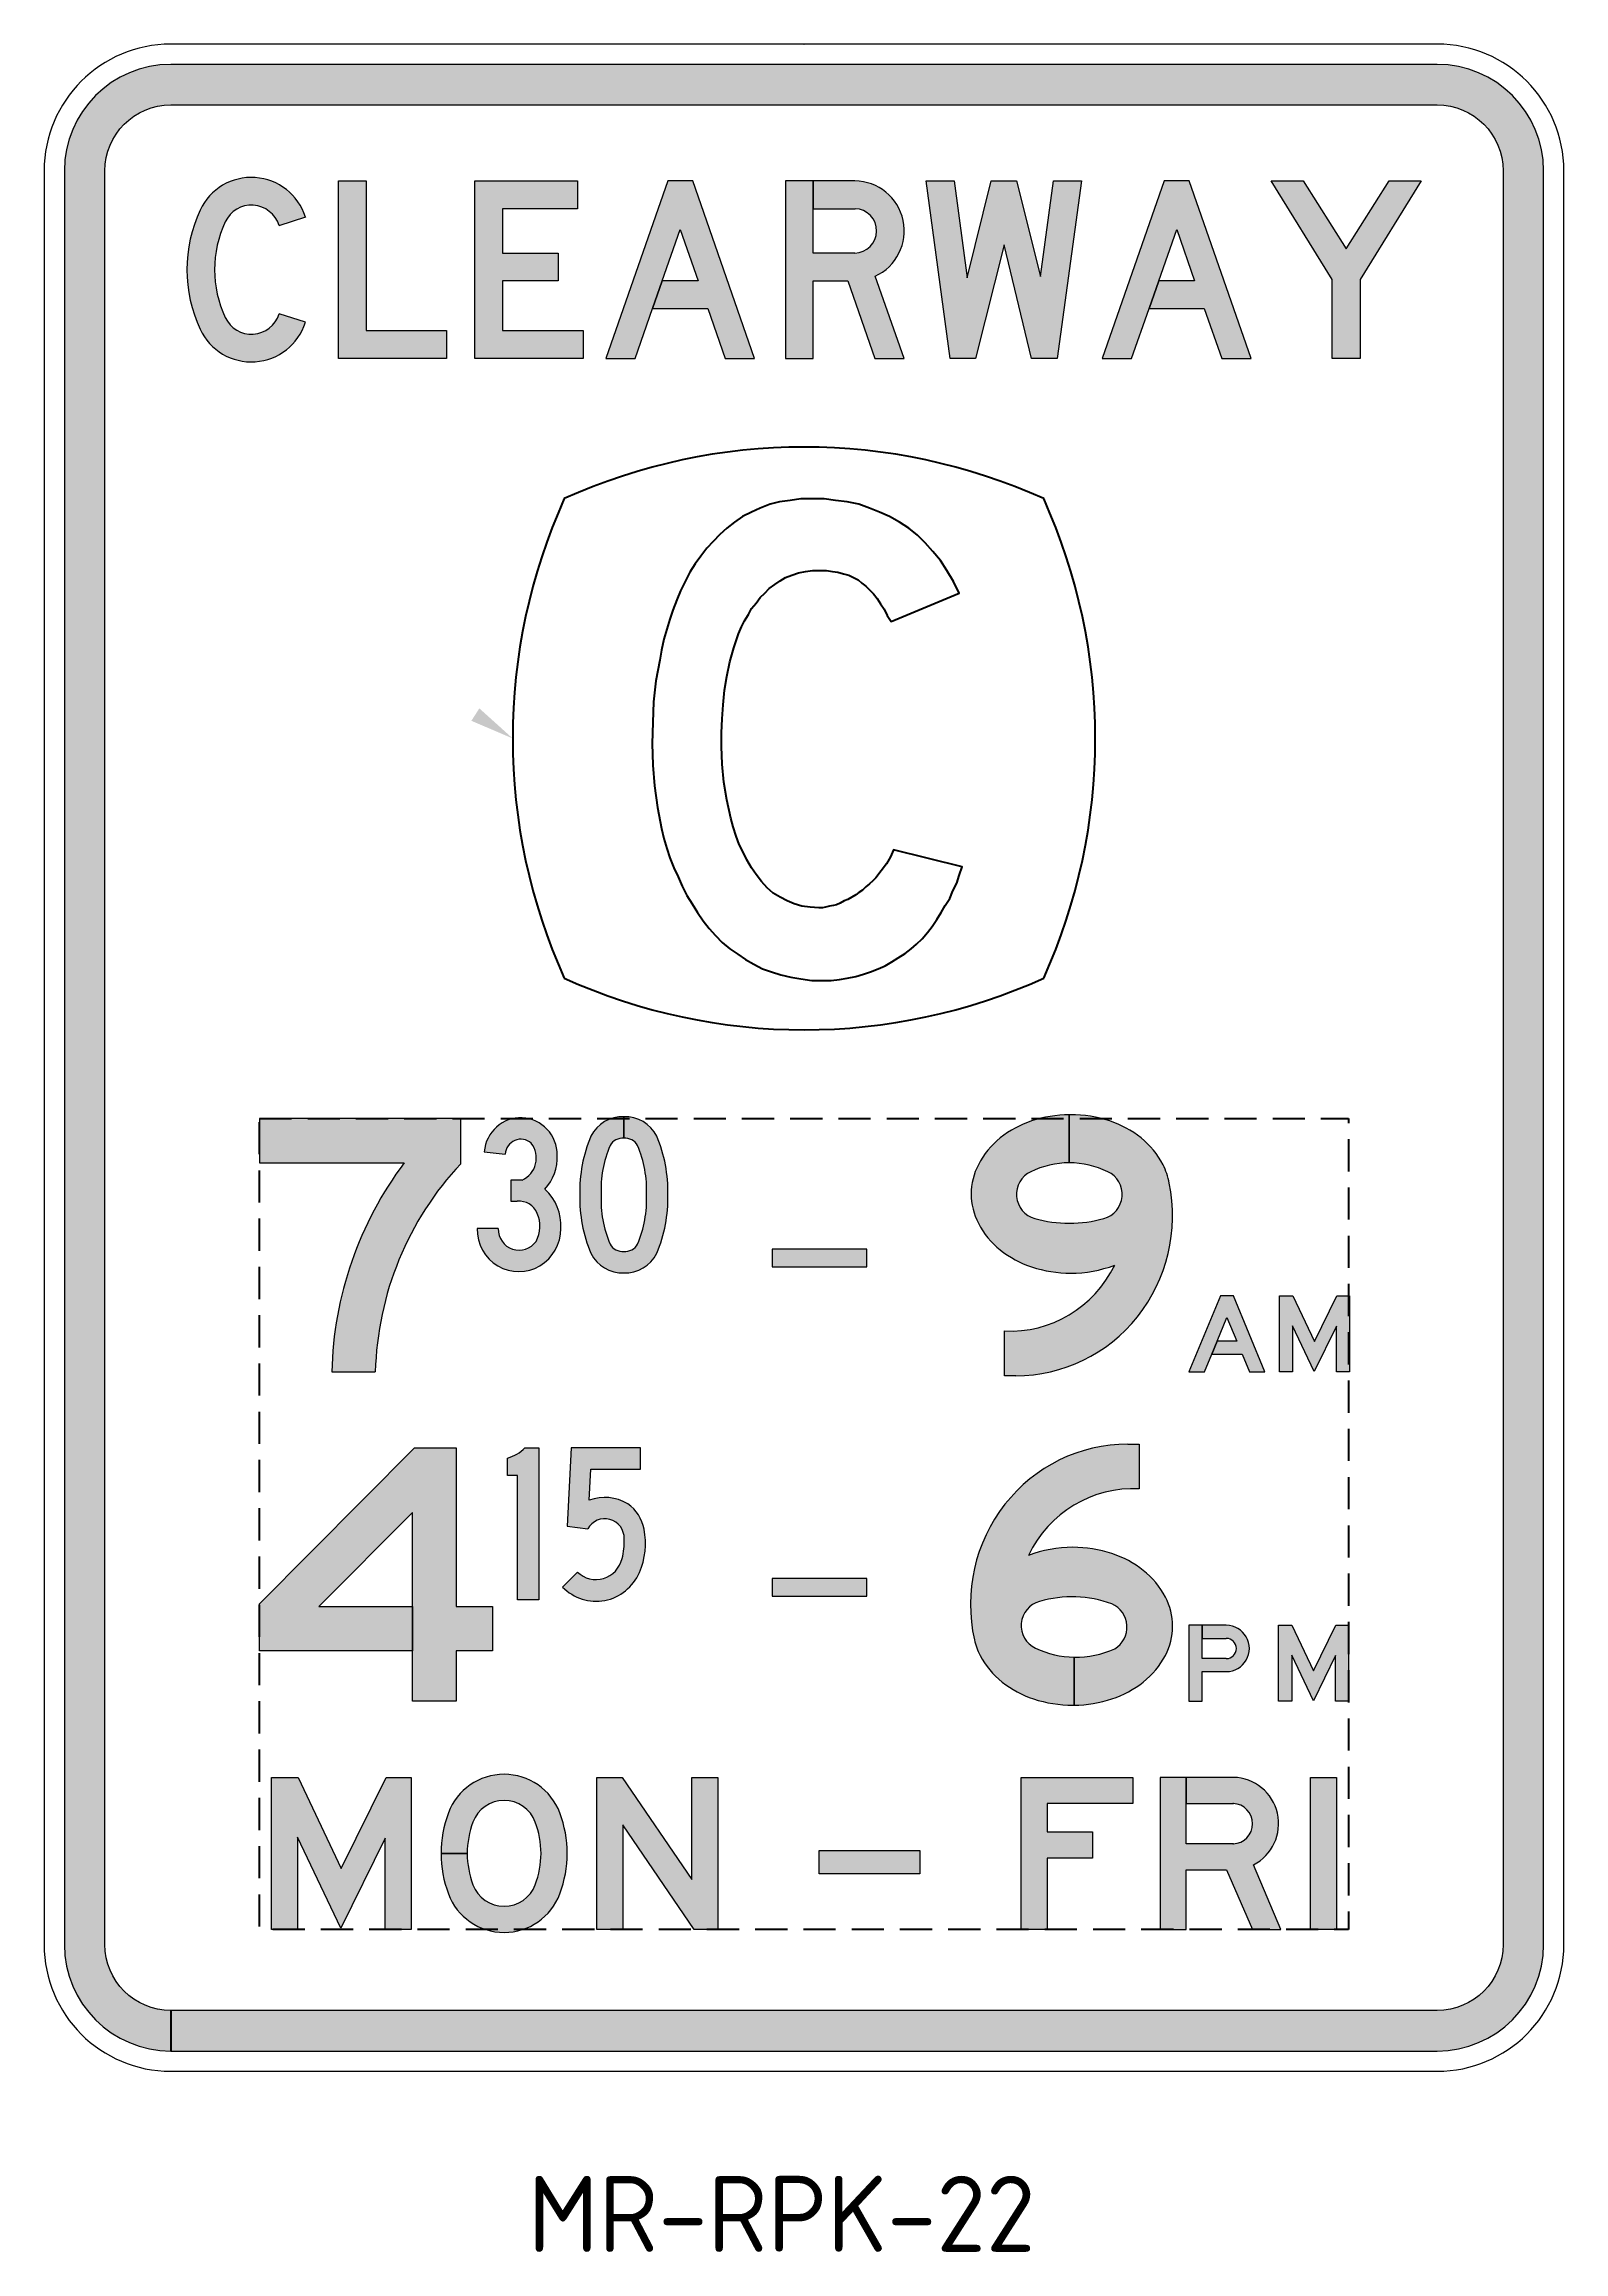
# Model space of a CAD drawing. Extents: x 1164 to 6450, y -2714 to 3958.
# Drawn here: x 5850 to 6450, y 3087 to 3958 of the extents above.
import ezdxf
from ezdxf.enums import TextEntityAlignment as Align

# ---------------------------------------------------------------- set-up
doc = ezdxf.new("R2010")
doc.units = 0
doc.header["$LTSCALE"] = 10
doc.linetypes.add('HIDDEN', pattern=[9.524999999999999, 6.35, -3.175])
for name, color, linetype in [('Grey_Layer', 8, 'CONTINUOUS'), ('L25', 1, 'CONTINUOUS'), ('MR_Signs_DIM', 1, 'CONTINUOUS')]:
    doc.layers.add(name, color=color, linetype=linetype)
doc.layers.add('GSBWFILL', color=7, linetype='CONTINUOUS', lineweight=0)
doc.styles.add('ISO', font='isocp2.shx')
doc.styles.add('TSText', font='txt.shx')

# ---------------------------------------------------------------- blocks, each defined once
blk = doc.blocks.new('*U428')
at = {"layer": 'GSBWFILL'}
h = blk.add_hatch(color=256, dxfattribs=at)
edge = h.paths.add_edge_path()
edge.add_line((104.2867910776607, 149.8797741616702), (134.3767910776606, 159.4617741616702))
edge.add_line((134.3767910776606, 159.4617741616702), (134.0625307301143, 159.3622018379728))
edge.add_arc((73.00079133464709, 139.9164405714599), 64.08333363078236, 17.66463027616738, 154.8157636095007)
edge.add_arc((157.8886401462602, 99.99977365947542), 157.887849370834, 154.8157635801439, 205.1842358023662)
edge.add_arc((73.0008373439664, 60.08337307841304), 64.08348859891, 205.1844328509103, 342.3355661842436)
edge.add_line((134.0627910776607, 40.637774161671), (104.2860000000001, 50.1199999999997))
edge.add_arc((73.00079133464709, 60.08310775188045), 32.83333363078238, 205.1842366564146, 342.33536998974796, ccw=False)
edge.add_arc((157.88864014626, 99.99977466386473), 126.6378493708338, 154.8157642738219, 205.1842364960441, ccw=False)
edge.add_arc((73.0012309245862, 139.9163978762504), 32.83375003097432, 17.664890394020574, 154.8160237273541, ccw=False)
blk.add_lwpolyline([(104.2867910776607, 149.8797741616702), (134.3767910776606, 159.4617741616702), (134.0625307301143, 159.3622018379728, 0.6818413547934971), (15.0089527127739, 167.1858428841029, 0.2233820481016266), (15.008951988694, 32.8137059746956, 0.6818413547934971), (134.0627910776607, 40.637774161671), (104.2860000000001, 50.1199999999997, -0.6818413547934971), (43.2884578260724, 46.1115282139222, -0.2233820481016266), (43.2884571019925, 153.8880195739596, -0.6818413547934971), (104.2867910776607, 149.8797741616702)], format="xyb", close=True, dxfattribs=at)
blk = doc.blocks.new('*U429')
at = {"layer": 'GSBWFILL'}
blk.add_hatch(color=256, dxfattribs=at).paths.add_polyline_path([(0, 0), (0, 200.0000000000002), (31.25, 200.0000000000002), (31.25, 31.25), (121.8760000000001, 31.25), (121.8760000000001, 0)])
blk.add_lwpolyline([(0, 0), (0, 200.0000000000002), (31.25, 200.0000000000002), (31.25, 31.25), (121.8760000000001, 31.25), (121.8760000000001, 0), (0, 0)], close=True, dxfattribs=at)
blk = doc.blocks.new('*U430')
at = {"layer": 'GSBWFILL'}
blk.add_hatch(color=256, dxfattribs=at).paths.add_polyline_path([(0, 0), (0, 200.0000000000002), (115.624, 200.0000000000002), (115.624, 168.7500000000002), (31.25, 168.7500000000002), (31.25, 118.7500000000003), (93.75, 118.7500000000003), (93.75, 87.5000000000004), (31.25, 87.5000000000004), (31.25, 31.25), (121.876, 31.25), (121.876, 0)])
blk.add_lwpolyline([(0, 0), (0, 200.0000000000002), (115.624, 200.0000000000002), (115.624, 168.7500000000002), (31.25, 168.7500000000002), (31.25, 118.7500000000003), (93.75, 118.7500000000003), (93.75, 87.5000000000004), (31.25, 87.5000000000004), (31.25, 31.25), (121.876, 31.25), (121.876, 0), (0, 0)], close=True, dxfattribs=at)
blk = doc.blocks.new('*U431')
at = {"layer": 'GSBWFILL'}
blk.add_hatch(color=256, dxfattribs=at).paths.add_polyline_path([(52.69200000000018, 56.2500000000004), (63.57999999999997, 87.5000000000004), (83.74999999999999, 145.384), (103.92, 87.5000000000004), (63.59058958785335, 87.50000000000038), (52.70258958785357, 56.2500000000004), (114.808, 56.2500000000004), (134.4080000000001, 0), (167.5000000000002, 0), (97.81200000000001, 200.0000000000002), (69.68799999999997, 200.0000000000002), (0, 0), (33.09200000000009, 0)])
at = {"layer": 'GSBWFILL', "flags": 128}
blk.add_lwpolyline([(52.69200000000018, 56.2500000000004), (63.57999999999997, 87.5000000000004), (83.74999999999999, 145.384), (103.92, 87.5000000000004), (63.59058958785335, 87.50000000000038), (52.70258958785357, 56.2500000000004), (114.808, 56.2500000000004), (134.4080000000001, 0), (167.5000000000002, 0), (97.81200000000001, 200.0000000000002), (69.68799999999997, 200.0000000000002), (0, 0), (33.09200000000009, 0)], close=True, dxfattribs=at)
blk = doc.blocks.new('*U432')
at = {"layer": 'GSBWFILL'}
h = blk.add_hatch(color=256, dxfattribs=at)
edge = h.paths.add_edge_path()
edge.add_line((78.35692087557389, 199.9995218887012), (31.26000000000001, 199.9999998985053))
edge.add_line((31.26000000000001, 199.9999998985053), (31.26000000000001, 168.7500000000002))
edge.add_line((31.26000000000001, 168.7500000000002), (78.85000000000008, 168.7500000000002))
edge.add_arc((78.125185125549, 143.7552545489709), 25.00525258348688, -89.46335371627998, 88.33896295038699, ccw=False)
edge.add_line((78.35938701244638, 118.7510987695779), (31.25, 118.7500000000003))
edge.add_line((31.25, 118.7500000000003), (31.25, 200.0000000000002))
edge.add_line((31.25, 200.0000000000002), (0, 200.0000000000002))
edge.add_line((0, 200.0000000000002), (0, 0))
edge.add_line((0, 0), (31.25, 0))
edge.add_line((31.25, 0), (31.25, 87.50000000000041))
edge.add_line((31.25, 87.50000000000041), (70.4719999999997, 87.50000000000041))
edge.add_line((70.4719999999997, 87.50000000000041), (101.2, 0))
edge.add_line((101.2, 0), (134.3759999999996, 0))
edge.add_line((134.3759999999996, 0), (101.3899999999999, 92.5360000000009))
edge.add_arc((78.12474730194587, 143.7496130695003), 56.25038796965499, 294.4312858994833, 449.7635108994833)
blk.add_lwpolyline([(78.35692087557389, 199.9995218887012), (31.26000000000001, 199.9999998985053), (31.26000000000001, 168.7500000000002), (78.85000000000008, 168.7500000000002, -0.9810031770669686), (78.35938701244638, 118.7510987695779), (31.25, 118.7500000000003), (31.25, 200.0000000000002), (0, 200.0000000000002), (0, 0), (31.25, 0), (31.25, 87.50000000000041), (70.4719999999997, 87.50000000000041), (101.2, 0), (134.3759999999996, 0), (101.3899999999999, 92.5360000000009, 0.8049709865982575)], format="xyb", close=True, dxfattribs=at)
blk = doc.blocks.new('*U433')
at = {"layer": 'GSBWFILL'}
blk.add_hatch(color=256, dxfattribs=at).paths.add_polyline_path([(26.8760000000006, 0), (0, 200.0000000000002), (31.5300000000001, 200.0000000000002), (46.208, 90.7740000000006), (73.12400000000089, 200.0000000000002), (101.8760000000007, 200.0000000000002), (128.6340000000008, 92.2040000000006), (143.4560000000005, 200.0000000000002), (174.9999999999998, 200.0000000000002), (147.5, 0), (118.7500000000003, 0), (87.8120000000005, 128.1240000000006), (55.6240000000008, 0)])
blk.add_lwpolyline([(26.8760000000006, 0), (0, 200.0000000000002), (31.5300000000001, 200.0000000000002), (46.208, 90.7740000000006), (73.12400000000089, 200.0000000000002), (101.8760000000007, 200.0000000000002), (128.6340000000008, 92.2040000000006), (143.4560000000005, 200.0000000000002), (174.9999999999998, 200.0000000000002), (147.5, 0), (118.7500000000003, 0), (87.8120000000005, 128.1240000000006), (55.6240000000008, 0), (26.8760000000006, 0)], close=True, dxfattribs=at)
blk = doc.blocks.new('*U434')
at = {"layer": 'GSBWFILL'}
blk.add_hatch(color=256, dxfattribs=at).paths.add_polyline_path([(52.69200000000018, 56.2500000000004), (63.57999999999997, 87.5000000000004), (83.74999999999999, 145.384), (103.92, 87.5000000000004), (63.59058958785335, 87.50000000000038), (52.70258958785357, 56.2500000000004), (114.808, 56.2500000000004), (134.4080000000001, 0), (167.5000000000002, 0), (97.81200000000001, 200.0000000000002), (69.68799999999997, 200.0000000000002), (0, 0), (33.09200000000009, 0)])
at = {"layer": 'GSBWFILL', "flags": 128}
blk.add_lwpolyline([(52.69200000000018, 56.2500000000004), (63.57999999999997, 87.5000000000004), (83.74999999999999, 145.384), (103.92, 87.5000000000004), (63.59058958785335, 87.50000000000038), (52.70258958785357, 56.2500000000004), (114.808, 56.2500000000004), (134.4080000000001, 0), (167.5000000000002, 0), (97.81200000000001, 200.0000000000002), (69.68799999999997, 200.0000000000002), (0, 0), (33.09200000000009, 0)], close=True, dxfattribs=at)
blk = doc.blocks.new('*U435')
at = {"layer": 'GSBWFILL'}
blk.add_hatch(color=256, dxfattribs=at).paths.add_polyline_path([(68.7499999999997, 0), (68.7499999999997, 88.75000000000011), (0, 200.0000000000002), (35.9379999999998, 200.0000000000002), (84.37599999999979, 123.4380000000002), (132.8120000000004, 200.0000000000002), (168.7500000000002, 200.0000000000002), (99.9999999999997, 88.75000000000011), (99.9999999999997, 0)])
blk.add_lwpolyline([(68.7499999999997, 0), (68.7499999999997, 88.75000000000011), (0, 200.0000000000002), (35.9379999999998, 200.0000000000002), (84.37599999999979, 123.4380000000002), (132.8120000000004, 200.0000000000002), (168.7500000000002, 200.0000000000002), (99.9999999999997, 88.75000000000011), (99.9999999999997, 0), (68.7499999999997, 0)], close=True, dxfattribs=at)
blk = doc.blocks.new('*U427')
at = {"layer": 'GSBWFILL', "color": 28}
for name, p, xscale, yscale, zscale in [('*U428', (0, 0), 0.3490186037624236, 0.35, 0.3490186037624236), ('*U429', (59.822, 0), 0.3503560996422591, 0.35, 0.3503560996422591), ('*U430', (113.7045, 0), 0.3503560996422593, 0.35, 0.3503560996422593), ('*U431', (165.3505, 0), 0.3510447761194025, 0.35, 0.3510447761194025), ('*U432', (236.327, 0), 0.3490206584509148, 0.35, 0.3490206584509148), ('*U433', (291.9245, 0), 0.3500000000000004, 0.3500000000000004, 0.3500000000000004), ('*U434', (361.3749999999999, 0), 0.3510447761194026, 0.35, 0.3510447761194026), ('*U435', (428.127, 0), 0.350518518518518, 0.35, 0.350518518518518)]:
    blk.add_blockref(name, p, dxfattribs=dict(at, xscale=xscale, yscale=yscale, zscale=zscale))
blk = doc.blocks.new('*U426')
at = {"layer": 'GSBWFILL'}
blk.add_blockref('*U427', (-243.6385, 0), dxfattribs=at)
blk = doc.blocks.new('*U458')
at = {"layer": 'GSBWFILL'}
h = blk.add_hatch(color=256, dxfattribs=at)
edge = h.paths.add_edge_path()
edge.add_line((45.072, 91.1039999999997), (53.7299688119103, 91.1039265358409))
edge.add_arc((56.40386877186202, 65.11192188117019), 26.12917999027627, 22.901672347404087, 95.87358068073752, ccw=False)
edge.add_arc((43.02681203743386, 58.3008425468846), 41.11620069853385, -28.941172904807274, 24.390799317414917, ccw=False)
edge.add_arc((56.21153032322662, 54.87940794282177), 28.12691998213058, 179.4304492386718, 324.14446312756064, ccw=False)
edge.add_line((28.086, 55.1589999999997), (-0.3313687883493017, 55.1593621769371))
edge.add_arc((55.873549882567, 54.76645952356949), 56.20629195472104, 179.5994781659094, 360.6150087214648)
edge.add_arc((49.0809675755142, 59.72653693512299), 63.14611375653161, 356.0437267516025, 408.5098961960469)
edge.add_arc((44.37024318370945, 149.6294150701918), 63.0976677706183, 317.5322082439567, 361.97759157729)
edge.add_arc((58.25984579921055, 151.7890702856037), 49.17048737889794, 0.02069357245022543, 174.887185239117)
edge.add_line((9.285, 156.1710000000001), (37.3811387282878, 153.1349187453759))
edge.add_arc((58.55480627859111, 151.5440376199821), 21.2333487770041, 48.944411504296795, 175.7031615042968, ccw=False)
edge.add_arc((47.85622440247423, 148.0094817127387), 31.45468063486468, -66.78323568531329, 38.418689314686674, ccw=False)
edge.add_line((60.256, 119.1019999999998), (45.072, 119.1019999999998))
edge.add_line((45.072, 119.1019999999998), (45.072, 91.1039999999997))
blk.add_lwpolyline([(45.072, 91.1039999999997), (53.7299688119103, 91.1039265358409, -0.3296146515843039), (80.47339125968202, 75.2801141577049, -0.2369980812146044), (79.0082987761366, 38.4042455525573, -0.7313133620009328), (28.086, 55.1589999999997), (-0.3313687883492999, 55.1593621769371, 1.008901678304301), (112.0766039028287, 55.3697621796916, 0.2330116635708485), (90.9146792784117, 107.0274063532604, 0.1963978522181627), (107.4303299710994, 151.8068292379997, 0.9561759803340748), (9.285, 156.1710000000001), (37.3811387282878, 153.1349187453759, -0.6173639731888171), (72.50067740362249, 167.5555265841577, -0.4942412345428611), (60.256, 119.1019999999998), (45.072, 119.1019999999998), (45.072, 91.1039999999997)], format="xyb", close=True, dxfattribs=at)
blk = doc.blocks.new('*U459')
at = {"layer": 'GSBWFILL'}
h = blk.add_hatch(color=256, dxfattribs=at)
edge = h.paths.add_edge_path()
edge.add_arc((57.16715252145248, 154.142796113784), 20.1441142586611, 86.9299719752131, 148.7234497529908, ccw=False)
edge.add_line((58.2459999999998, 174.2579999999996), (58.2461944084203, 202.4234435093755))
edge.add_arc((56.6008224751891, 155.3240302944152), 47.12814418149988, 87.99924161749557, 153.0697027286067)
edge.add_arc((189.5169331790502, 103.4000854905425), 189.6577067237712, 157.2742850864946, 181.124329530939)
edge.add_arc((189.5169363611203, 95.95716420449723), 189.6577098456955, 178.8756714043234, 202.7257158487679)
edge.add_arc((56.6008198951793, 44.03321531870401), 47.12814053604747, 206.9302994950476, 272.0007606061587)
edge.add_arc((59.89156546230129, 44.03321902579111), 47.12814418149989, 267.9992416174956, 333.0697027286067)
edge.add_arc((-73.02454524156386, 95.9571638296647), 189.6577067237753, 337.2742850864948, 361.1243295309392)
edge.add_arc((-73.02454842362482, 103.4000851157102), 189.6577098456904, 358.8756714043235, 382.7257158487679)
edge.add_arc((59.89130688796554, 155.3239844803104), 47.12839579884722, 26.93020937553667, 91.9885038199811)
edge.add_line((58.2559999999999, 202.4239999999997), (58.2561940570903, 174.2583301949891))
edge.add_arc((59.32531068695359, 154.1425349126655), 20.1441860150417, 31.277305919750916, 93.0423003641954, ccw=False)
edge.add_arc((-60.59634344623205, 106.4301576168397), 148.9655222269192, -2.5976946299063, 22.985535925649174, ccw=False)
edge.add_arc((-60.59633324628726, 92.92708971883624), 148.9655120727204, -22.985535448882388, 2.5976951066730862, ccw=False)
edge.add_arc((59.32530864956532, 45.21471724494725), 20.14418875049797, 266.929221975327, 328.72269975310473, ccw=False)
edge.add_arc((57.16707725200881, 45.21471440816951), 20.14418601662589, 211.2773059191092, 273.07078369688696, ccw=False)
edge.add_arc((177.0887313837221, 92.92709170336704), 148.9655222269186, 177.4023053700944, 202.98553592565, ccw=False)
edge.add_arc((177.0887211837836, 106.4301596013701), 148.9655120727262, 157.0144645511179, 182.5976951066735, ccw=False)
blk.add_lwpolyline([(39.9505544893157, 164.6010030091278, -0.2763543586652531), (58.2459999999998, 174.2579999999996), (58.2461944084203, 202.4234435093755, 0.2918070135814753), (14.5833408099383, 176.6686597946561, 0.104442748080801), (-0.1042587777338, 99.6786233305169, 0.104442748080801), (14.5833423084483, 22.6885858388091, 0.2918070135814753), (58.2461935290701, -3.0661941891692, 0.2918070135814753), (101.9090471275521, 22.6885895255502, 0.104442748080801), (116.5966467152242, 99.6786259896911, 0.104442748080801), (101.9090456290423, 176.6686634813968, 0.2917494069385589), (58.2559999999999, 202.4239999999997), (58.2561940570903, 174.2583301949891, -0.2762205896412656), (76.5418321121723, 164.6010061309453, -0.1120938815730585), (88.2161009491458, 99.678624056875, -0.1120938815730585), (76.5418334481749, 34.7562463110798, -0.2763543586652531), (58.2461938732544, 25.0994530976576, -0.2763543586652531), (39.950555825319, 34.7562431892601, -0.1120938815730585), (28.2762869883448, 99.67862526333, -0.1120938815730585), (39.9505544893157, 164.6010030091278, -0.2763543586652531)], format="xyb", close=True, dxfattribs=at)
blk = doc.blocks.new('*U457')
at = {"layer": 'GSBWFILL', "color": 28, "yscale": 0.3}
for name, p, xscale, zscale in [('*U458', (0, 0), 0.2940466740141182, 0.2940466740141182), ('*U459', (40.488, 0), 0.2983714027618772, 0.2983714027618772)]:
    blk.add_blockref(name, p, dxfattribs=dict(at, xscale=xscale, zscale=zscale))
blk = doc.blocks.new('*U456')
at = {"layer": 'GSBWFILL'}
blk.add_blockref('*U457', (0, 0), dxfattribs=at)
blk = doc.blocks.new('*U472')
at = {"layer": 'GSBWFILL'}
blk.add_hatch(color=256, dxfattribs=at).paths.add_polyline_path([(0.7010000000002999, 113.8889999999999), (0.7010000000003, 85.8889999999999), (150.7010000000002, 85.8889999999999), (150.7010000000002, 113.8889999999999)])
blk.add_lwpolyline([(0.7010000000003, 113.8889999999999), (0.7010000000003, 85.8889999999999), (150.7010000000002, 85.8889999999999), (150.7010000000002, 113.8889999999999)], close=True, dxfattribs=at)
blk = doc.blocks.new('*U471')
at = {"layer": 'GSBWFILL', "color": 28, "xscale": 0.2488371012800177, "yscale": 0.25, "zscale": 0.2488371012800177}
blk.add_blockref('*U472', (0, 0), dxfattribs=at)
blk = doc.blocks.new('*U470')
at = {"layer": 'GSBWFILL'}
blk.add_blockref('*U471', (-18.75, 0), dxfattribs=at)
blk = doc.blocks.new('*U560')
at = {"layer": 'GSBWFILL'}
blk.add_hatch(color=256, dxfattribs=at).paths.add_polyline_path([(-249.8400000000001, -392), (250, -392, 0.414213562373095), (292, -350), (292, 350, 0.414213562373095), (250, 392), (-250, 392, 0.414213562373095), (-292, 350), (-292, -350, 0.414213562373095), (-250, -392), (-250, -376, -0.414213562373095), (-276, -350), (-276, 350, -0.414213562373095), (-250, 376), (250, 376, -0.414213562373095), (276, 350), (276, -350, -0.414213562373095), (250, -376), (-249.8400000000001, -376)])
at = {"layer": 'GSBWFILL', "linetype": 'Continuous'}
for points in [[(-250, -400), (250, -400, 0.414213562373095), (300, -350), (300, 350, 0.414213562373095), (250, 400), (-250, 400, 0.414213562373095), (-300, 350), (-300, -350, 0.414213562373095), (-250, -400)], [(-249.8400000000001, -392), (250, -392, 0.414213562373095), (292, -350), (292, 350, 0.414213562373095), (250, 392), (-250, 392, 0.414213562373095), (-292, 350), (-292, -350, 0.414213562373095), (-250, -392), (-250, -376, -0.414213562373095), (-276, -350), (-276, 350, -0.414213562373095), (-250, 376), (250, 376, -0.414213562373095), (276, 350), (276, -350, -0.414213562373095), (250, -376), (-249.8400000000001, -376), (-249.8400000000001, -392)]]:
    blk.add_lwpolyline(points, format="xyb", close=True, dxfattribs=at)
at = {"layer": 'GSBWFILL', "color": 250, "style": 'TSText'}
for s in ['levels:GSCOLORFILL|GSBWFILL|GSOUTLINE', 'chevronShoulderRadius:300.000', 'constructPanels:900|600|450', 'panelStyle:MR-RPK-22.ssm', 'panelBorderRadius:300.000', 'chevronTipRadius:300.000', 'constructPanelMode:0', 'panelRoundCorners:0', 'panelHeightLock:1', 'panelStation:none', 'heightRounding:1', 'panelName:name', 'panelWidthLock:1', 'widthRounding:1', 'panelStandard:0', 'legendMaterial:0', 'panelMounting:0', 'panelQuantity:1', 'panelMaterial:0', 'marginAlign:9', 'panelShape:0', 'panelSizes:', 'version:2']:
    blk.add_text(s, height=0.001, dxfattribs=at).set_placement((0, 399.998), align=Align.CENTER)
blk = doc.blocks.new('*U551')
at = {"layer": 'GSBWFILL'}
blk.add_hatch(color=256, dxfattribs=at).paths.add_polyline_path([(0, 0), (0, 199.9999999999993), (35.0860000000002, 199.9999999999993), (91.8880000000004, 80.0219999999996), (151.0400000000005, 199.9999999999993), (184.3760000000003, 199.9999999999993), (184.3760000000003, 0), (150.0000000000003, 0), (150.0000000000003, 120.1540000000003), (91.4860000000002, 1.4699999999994), (34.3760000000004, 121.1699999999993), (34.3760000000004, 0)])
blk.add_lwpolyline([(0, 0), (0, 199.9999999999993), (35.0860000000002, 199.9999999999993), (91.8880000000004, 80.0219999999996), (151.0400000000005, 199.9999999999993), (184.3760000000003, 199.9999999999993), (184.3760000000003, 0), (150.0000000000003, 0), (150.0000000000003, 120.1540000000003), (91.4860000000002, 1.4699999999994), (34.3760000000004, 121.1699999999993), (34.3760000000004, 0), (0, 0)], close=True, dxfattribs=at)
blk = doc.blocks.new('*U552')
at = {"layer": 'GSBWFILL'}
h = blk.add_hatch(color=256, dxfattribs=at)
edge = h.paths.add_edge_path()
edge.add_line((34.37500067429411, 99.98999852415764), (-2.81147023883932e-07, 99.98999852415766))
edge.add_arc((151.8837403945543, 100.0000000000006), 151.8837410049977, 180.0037729012423, 200.5366126177424)
edge.add_arc((82.81249999999957, 74.12500235562848), 78.12500082636775, 200.5366127289042, 339.4633877289043)
edge.add_arc((13.74125960544475, 100.0000000000008), 151.8837410049978, 339.4633876177422, 380.5366126177422)
edge.add_arc((82.81249999999963, 125.8749976443725), 78.12500082636797, 20.53661272890425, 159.4633877289043)
edge.add_arc((151.8837403945543, 100.0000000000007), 151.8837410049976, 159.4633876177424, 180.0000005567389)
edge.add_line((-6.104433625253591e-07, 99.99999852415768), (34.3750002486683, 99.9999985241576))
edge.add_arc((151.8837539128481, 99.99999999999973), 117.5087536641798, 159.4633882196019, 180.0000007196019, ccw=False)
edge.add_arc((82.81249999999989, 125.8750027085032), 43.74999904984127, 20.53661443278969, 159.4633894327897, ccw=False)
edge.add_arc((13.74124608715155, 99.99999999999977), 117.5087536641799, -20.536611780397777, 20.536613219602202, ccw=False)
edge.add_arc((82.81249999999989, 74.12499729149712), 43.74999904984153, 200.5366144327896, 339.46338943278965, ccw=False)
edge.add_arc((151.8837539128482, 99.9999999999998), 117.5087536641799, 180.0048765929131, 200.5366132196019, ccw=False)
at = {"layer": 'GSBWFILL', "flags": 128}
blk.add_lwpolyline([(34.37500067429411, 99.98999852415764), (-2.811470223296197e-07, 99.98999852415766, 0.0898318920369968), (9.65248273617189, 46.7182946351379, 0.6932515220623268), (155.9725174828141, 46.7182952197058, 0.1811594284374621), (155.9725172638275, 153.2817053648632, 0.6932515220623264), (9.652482517184897, 153.2817047802952, 0.08984848870950846), (-6.104433625253591e-07, 99.99999852415768), (34.3750002486683, 99.9999985241576, -0.08984848677856203), (41.84289107633671, 141.2227569905866, -0.6932515220623264), (123.7821078881947, 141.2227597546867, -0.1811594284374621), (123.7821089236633, 58.7772430094136, -0.6932515220623264), (41.84289211180481, 58.7772402453135, -0.08982704006090138)], format="xyb", close=True, dxfattribs=at)
blk = doc.blocks.new('*U553')
at = {"layer": 'GSBWFILL'}
blk.add_hatch(color=256, dxfattribs=at).paths.add_polyline_path([(0, 0), (0, 199.9999999999993), (33.366, 199.9999999999993), (125, 65.6039999999987), (125, 199.9999999999993), (159.376, 199.9999999999993), (159.376, 0), (128.1240000000001, 0), (34.376, 137.4999999999993), (34.376, 0)])
blk.add_lwpolyline([(0, 0), (0, 199.9999999999993), (33.366, 199.9999999999993), (125, 65.6039999999987), (125, 199.9999999999993), (159.376, 199.9999999999993), (159.376, 0), (128.1240000000001, 0), (34.376, 137.4999999999993), (34.376, 0), (0, 0)], close=True, dxfattribs=at)
blk = doc.blocks.new('*U550')
at = {"layer": 'GSBWFILL', "color": 28, "yscale": 0.3}
for name, p, xscale, zscale in [('*U552', (66.9375, 0), 0.3006792441748076, 0.3006792441748076), ('*U551', (0, 0), 0.2993882067080311, 0.2993882067080311), ('*U553', (128.4750000000004, 0), 0.2992922397349659, 0.2992922397349659)]:
    blk.add_blockref(name, p, dxfattribs=dict(at, xscale=xscale, zscale=zscale))
blk = doc.blocks.new('*U555')
at = {"layer": 'GSBWFILL'}
blk.add_hatch(color=256, dxfattribs=at).paths.add_polyline_path([(149.9999999999995, 82.49999999999959), (149.9999999999995, 117.4999999999997), (0, 117.4999999999997), (0, 82.49999999999959)])
blk.add_lwpolyline([(0, 82.49999999999959), (0, 117.4999999999997), (149.9999999999995, 117.4999999999997), (149.9999999999995, 82.49999999999959)], close=True, dxfattribs=at)
blk = doc.blocks.new('*U554')
at = {"layer": 'GSBWFILL', "color": 28, "xscale": 0.2650000000000016, "yscale": 0.2650000000000016, "zscale": 0.2650000000000016}
blk.add_blockref('*U555', (0, 0), dxfattribs=at)
blk = doc.blocks.new('*U557')
at = {"layer": 'GSBWFILL'}
blk.add_hatch(color=256, dxfattribs=at).paths.add_polyline_path([(0, 0), (0, 199.9999999999993), (146.876, 199.9999999999993), (146.876, 165.6240000000002), (34.3760000000001, 165.6240000000002), (34.3760000000001, 128.1239999999997), (93.75, 128.1239999999997), (93.75, 93.75), (34.3760000000001, 93.75), (34.3760000000001, 0)])
blk.add_lwpolyline([(0, 0), (0, 199.9999999999993), (146.876, 199.9999999999993), (146.876, 165.6240000000002), (34.3760000000001, 165.6240000000002), (34.3760000000001, 128.1239999999997), (93.75, 128.1239999999997), (93.75, 93.75), (34.3760000000001, 93.75), (34.3760000000001, 0), (0, 0)], close=True, dxfattribs=at)
blk = doc.blocks.new('*U558')
at = {"layer": 'GSBWFILL'}
h = blk.add_hatch(color=256, dxfattribs=at)
edge = h.paths.add_edge_path()
edge.add_line((34.37600000000002, 78.12399999999988), (87.49999999999997, 78.12399999999988))
edge.add_line((87.49999999999997, 78.12399999999988), (121.8759999999999, 0))
edge.add_line((121.8759999999999, 0), (159.376, 0))
edge.add_line((159.376, 0), (123.2260000000003, 84.8719999999999))
edge.add_arc((95.31255646446263, 139.0627146444003), 60.95731197881416, 297.2528339950576, 448.5312451061687)
edge.add_line((96.87500217506567, 199.999999184195), (34.38600000000002, 199.9999997104283))
edge.add_line((34.38600000000002, 199.9999997104283), (34.38600000000002, 165.6240000000002))
edge.add_line((34.38600000000002, 165.6240000000002), (96.36962469498772, 165.6240000000002))
edge.add_arc((95.312500000002, 139.0625000000001), 26.58252799999945, 87.72088044474046, 88.5311972222263)
edge.add_line((95.9938802852825, 165.6362937784124), (96.87600000000046, 165.6240000000002))
edge.add_line((96.87600000000046, 165.6240000000002), (96.36962469498772, 165.6240000000002))
edge.add_arc((95.31250000000023, 139.0624999999998), 26.5825279999998, -87.77573999472622, 87.72088044473668, ccw=False)
edge.add_line((96.3441921153016, 112.4999999999998), (96.87599999999912, 112.4999999999998))
edge.add_line((96.87599999999912, 112.4999999999998), (95.99387899694861, 112.4887061885529))
edge.add_arc((95.31249999999771, 139.062499999996), 26.58252799999617, 271.4688000000053, 272.2242600052789)
edge.add_line((96.34419211530127, 112.4999999999998), (34.37600000000002, 112.4999999999998))
edge.add_line((34.37600000000002, 112.4999999999998), (34.37600000000008, 199.9999997105125))
edge.add_line((34.37600000000008, 199.9999997105125), (0, 200.0000000000002))
edge.add_line((0, 200.0000000000002), (0, 0))
edge.add_line((0, 0), (34.37600000000008, 0))
edge.add_line((34.37600000000008, 0), (34.37600000000002, 78.12399999999988))
blk.add_lwpolyline([(34.37600000000002, 78.12399999999988), (87.49999999999997, 78.12399999999988), (121.8759999999999, 0), (159.376, 0), (123.2260000000003, 84.8719999999999, 0.7762276437011242), (96.87500217506567, 199.999999184195), (34.38600000000002, 199.9999997104283), (34.38600000000002, 165.6240000000002), (96.36962469498772, 165.6240000000002, 0.003535688671034941), (95.9938802852825, 165.6362937784124), (96.87600000000046, 165.6240000000002), (96.36962469498772, 165.6240000000002, -0.961453073887715), (96.3441921153016, 112.4999999999998), (96.87599999999912, 112.4999999999998), (95.99387899694861, 112.4887061885529, 0.003296328053768449), (96.34419211530127, 112.4999999999998), (34.37600000000002, 112.4999999999998), (34.37600000000008, 199.9999997105125), (0, 200.0000000000002), (0, 0), (34.37600000000008, 0)], format="xyb", close=True, dxfattribs=at)
blk = doc.blocks.new('*U559')
at = {"layer": 'GSBWFILL'}
blk.add_hatch(color=256, dxfattribs=at).paths.add_polyline_path([(34.3760000000001, 200.0000000000002), (3.552713678800501e-15, 200.0000000000002), (7.105427357601002e-15, 1.4210854715202e-14), (34.3760000000001, 0)])
blk.add_lwpolyline([(0, 0), (0, 200.0000000000002), (34.3760000000001, 200.0000000000002), (34.3760000000001, 0)], close=True, dxfattribs=at)
blk = doc.blocks.new('*U556')
at = {"layer": 'GSBWFILL', "color": 28, "yscale": 0.3}
for name, p, xscale, zscale in [('*U557', (0, 0), 0.3002532748713196, 0.3002532748713196), ('*U558', (54.89850000000024, 0), 0.2992922397349659, 0.2992922397349659), ('*U559', (114.3360000000002, 0), 0.2967186409122626, 0.2967186409122626)]:
    blk.add_blockref(name, p, dxfattribs=dict(at, xscale=xscale, zscale=zscale))
blk = doc.blocks.new('*U549')
at = {"layer": 'GSBWFILL'}
for name, p in [('*U550', (-210.2305000000006, 0)), ('*U556', (85.6944999999996, 0)), ('*U554', (5.944499999999607, 0))]:
    blk.add_blockref(name, p, dxfattribs=at)
blk = doc.blocks.new('*U517')
at = {"layer": 'GSBWFILL'}
h = blk.add_hatch(color=256, dxfattribs=at)
edge = h.paths.add_edge_path()
edge.add_arc((130.3452118024921, 73.87768017522606), 93.92730652583867, 87.04881737215031, 153.8970257054836)
edge.add_arc((81.68832414868763, 18.41978201916751), 103.1554677487828, 90.00000000000267, 110.2419555555582, ccw=False)
edge.add_arc((81.6883240070993, 18.41978111591948), 103.1554686520308, 72.18305547691563, 89.99999992136009, ccw=False)
edge.add_arc((88.12812891954648, 38.45706397560335), 82.10876364366051, 52.19186932520847, 72.18305543631959, ccw=False)
edge.add_arc((98.00039128401704, 51.1805814700611), 66.0044331197079, 28.09528204498349, 52.19186815609447, ccw=False)
edge.add_arc((113.1670049187443, 59.27719553881901), 48.81195428378952, 6.821210263296962e-13, 28.095280555556315, ccw=False)
edge.add_arc((113.16700538163, 59.27719542299791), 48.81195382090377, -28.095280419603284, 1.3595217751571909e-07, ccw=False)
edge.add_arc((98.00039023409744, 67.37381049305506), 66.00443446291816, 307.80813179611863, 331.9047179072297, ccw=False)
edge.add_arc((88.12812899828401, 80.0973269527826), 82.10876347747504, 287.81694434564713, 307.80813045675825, ccw=False)
edge.add_arc((81.68872284048791, 100.1333233379078), 103.1541217022632, 270.6578076820652, 287.8169521265096, ccw=False)
edge.add_line((82.873, -3.0139999999994), (82.87260341862519, 34.8822419353745))
edge.add_arc((84.20591247543155, 112.7066613183878), 77.83583985121572, 269.0184891900464, 293.677530856713)
edge.add_arc((105.472795984287, 58.59150471708692), 19.86400562570601, 300.1970497841567, 427.1323942286012)
edge.add_arc((81.099908241577, -11.5415697201971), 94.0787262229124, 70.05489676647083, 106.1140773220264)
edge.add_arc((59.9191450630159, 59.82553652616699), 19.64426714292204, 104.5371242200432, 245.4035853311543)
edge.add_arc((84.20709833745994, 112.7073958125318), 77.83700170046244, 245.3495384607885, 269.0105606830107)
edge.add_line((82.863, 34.8820000000014), (82.86260134901529, -3.014174742052198))
edge.add_arc((81.68832414880035, 100.1346090583271), 103.1554677486382, 269.9999999999349, 270.6522444443794, ccw=False)
edge.add_arc((81.68832429026146, 100.1346099617183), 103.1554686520294, 252.18305547691858, 269.999999921363, ccw=False)
edge.add_arc((75.24851937781968, 80.09732710203501), 82.1087636436613, 232.1918693252088, 252.18305543631982, ccw=False)
edge.add_arc((65.37625701334873, 67.37380960757632), 66.00443311970768, 208.0952820449836, 232.1918681560947, ccw=False)
edge.add_arc((50.20964389209551, 59.27719574535504), 48.81195483402468, 192.6595860411349, 208.0952804855793, ccw=False)
edge.add_arc((125.9010539285496, 76.55085065304124), 126.4491980188104, 89.94972888272252, 192.7798149938336, ccw=False)
edge.add_line((126.012, 203.0000000000003), (135.1810000000001, 203.0000000000003))
edge.add_line((135.1810000000001, 203.0000000000003), (135.1810000000001, 167.6800000000007))
edge.add_line((135.1810000000001, 167.6800000000007), (135.1810668004528, 167.6804169030932))
blk.add_lwpolyline([(135.1810668004528, 167.6804169030932, 0.3002436740090367), (45.9980456305964, 115.2043600560182, -0.08855257330118), (81.68832414868291, 121.5752497679503, -0.0778980793273482), (113.2515116519291, 116.6278047113334, -0.0874499114444503), (138.4623755544297, 103.3285729975866, -0.1055303461440465), (156.2272347951787, 82.264659165574, -0.1232065900363226), (161.9789592025338, 59.2771955388196, -0.1232065900363226), (156.2272349042678, 36.2897321164084, -0.1055303461440465), (138.4623752844304, 15.2258178705553, -0.0874499114444503), (113.2515113823469, 1.9265862796631, -0.0750111062669015), (82.873, -3.0139999999994), (82.87260341862519, 34.8822419353745, 0.1080125006170896), (115.4639030256841, 41.4230307142693, 0.6184287002795537), (113.1920094077369, 76.8943040554753, 0.1586491527528266), (54.9882915320272, 78.8408965027339, 0.7058567868962587), (51.7427316736907, 41.9637478232025, 0.1036090578979213), (82.863, 34.8820000000014), (82.86260134901529, -3.0141747420522, -0.0028459609544262), (81.6883241486832, -3.0208586903111, -0.0778980793273482), (50.12513664543719, 1.9265863663041, -0.0874499114444503), (24.9142727429363, 15.2258180800509, -0.1055303461440465), (7.1494135021873, 36.2897319120634, -0.0674529456074802), (2.5843383712633, 48.5796629098712, -0.4814291905891123), (126.012, 203.0000000000003), (135.1810000000001, 203.0000000000003), (135.1810000000001, 167.6800000000007), (135.1810668004528, 167.6804169030932, 0.3002436740090367)], format="xyb", close=True, dxfattribs=at)
blk = doc.blocks.new('*U516')
at = {"layer": 'GSBWFILL', "color": 28, "xscale": 0.4908044871469723, "yscale": 0.5, "zscale": 0.4908044871469723}
blk.add_blockref('*U517', (0, 0), dxfattribs=at)
blk = doc.blocks.new('*U515')
at = {"layer": 'GSBWFILL'}
blk.add_blockref('*U516', (0, 0), dxfattribs=at)
blk = doc.blocks.new('*U528')
at = {"layer": 'GSBWFILL'}
h = blk.add_hatch(color=256, dxfattribs=at)
edge = h.paths.add_edge_path()
edge.add_line((34.3760000000004, 78.1240000000008), (98.43750000000017, 78.125))
edge.add_arc((98.43775000000026, 139.0625000000001), 60.93750000051293, 269.9997649403917, 449.9997649403916)
edge.add_line((98.43800000000036, 200.0000000000002), (34.38600000000042, 200.0000000000002))
edge.add_line((34.38600000000041, 200.0000000000002), (34.38600000000041, 165.6240000000011))
edge.add_line((34.38600000000041, 165.6240000000011), (98.20726342239439, 165.6240000000011))
edge.add_arc((98.43775000000353, 139.0625000000014), 26.56250000117542, 90.00053925440272, 90.49716983923668, ccw=False)
edge.add_line((98.43750000000017, 165.6250000000003), (98.43800000000036, 165.6260000000015))
edge.add_line((98.43800000000036, 165.6260000000015), (98.43800000000036, 165.6250000000003))
edge.add_arc((98.43775000016349, 139.0625000000001), 26.56250000117673, -89.99946074595653, 89.99946074595653, ccw=False)
edge.add_line((98.43800000000036, 112.4999999999998), (34.3760000000004, 112.4999999999998))
edge.add_line((34.3760000000004, 112.4999999999998), (34.3760000000004, 200.0000000000002))
edge.add_line((34.3760000000004, 200.0000000000002), (0, 200.0000000000002))
edge.add_line((0, 200.0000000000002), (0, 0))
edge.add_line((0, 0), (34.3760000000004, 0))
edge.add_line((34.3760000000004, 0), (34.3760000000004, 78.1240000000008))
blk.add_lwpolyline([(34.3760000000004, 78.1240000000008), (98.43750000000017, 78.125, 1), (98.43800000000036, 200.0000000000002), (34.38600000000041, 200.0000000000002), (34.38600000000041, 165.6240000000011), (98.20726342239439, 165.6240000000011, -0.002166963109679091), (98.43750000000017, 165.6250000000003), (98.43800000000036, 165.6260000000015), (98.43800000000036, 165.6250000000003, -0.9999905882857262), (98.43800000000036, 112.4999999999998), (34.3760000000004, 112.4999999999998), (34.3760000000004, 200.0000000000002), (0, 200.0000000000002), (0, 0), (34.3760000000004, 0)], format="xyb", close=True, dxfattribs=at)
blk = doc.blocks.new('*U529')
at = {"layer": 'GSBWFILL'}
blk.add_hatch(color=256, dxfattribs=at).paths.add_polyline_path([(0, 0), (0, 199.9999999999993), (35.0860000000002, 199.9999999999993), (91.8880000000004, 80.0219999999996), (151.0400000000005, 199.9999999999993), (184.3760000000003, 199.9999999999993), (184.3760000000003, 0), (150.0000000000003, 0), (150.0000000000003, 120.1540000000003), (91.4860000000002, 1.4699999999994), (34.3760000000004, 121.1699999999993), (34.3760000000004, 0)])
blk.add_lwpolyline([(0, 0), (0, 199.9999999999993), (35.0860000000002, 199.9999999999993), (91.8880000000004, 80.0219999999996), (151.0400000000005, 199.9999999999993), (184.3760000000003, 199.9999999999993), (184.3760000000003, 0), (150.0000000000003, 0), (150.0000000000003, 120.1540000000003), (91.4860000000002, 1.4699999999994), (34.3760000000004, 121.1699999999993), (34.3760000000004, 0), (0, 0)], close=True, dxfattribs=at)
blk = doc.blocks.new('*U527')
at = {"layer": 'GSBWFILL', "color": 28, "yscale": 0.15}
for name, p, xscale, zscale in [('*U528', (0, 0), 0.1496468240829315, 0.1496468240829315), ('*U529', (35.40000000000055, 0), 0.1496941033540155, 0.1496941033540155)]:
    blk.add_blockref(name, p, dxfattribs=dict(at, xscale=xscale, zscale=zscale))
blk = doc.blocks.new('*U526')
at = {"layer": 'GSBWFILL'}
blk.add_blockref('*U527', (0, 0), dxfattribs=at)
blk = doc.blocks.new('*U477')
at = {"layer": 'GSBWFILL'}
h = blk.add_hatch(color=256, dxfattribs=at)
edge = h.paths.add_edge_path()
edge.add_arc((80.24079848825042, 100.464855286525), 102.5601927893316, 90.62224148891158, 107.89902204446719, ccw=False)
edge.add_line((79.1270000000002, 203.0190000000003), (79.1273978811646, 165.1174128343547))
edge.add_arc((80.48070887025617, 87.29333712574918), 77.83584142624758, 90.99623661552772, 114.6498949488611)
edge.add_arc((56.19393880850339, 140.1744633575365), 19.64426661166134, 114.5964144741733, 255.4628755852845)
edge.add_arc((77.37470371388143, 211.5415740985355), 94.07873049101413, 253.8859223778351, 271.0735779333907)
edge.add_arc((80.90009249343865, 211.5415671350642), 94.07872353534256, 268.9264217733941, 286.1140773289497)
edge.add_arc((102.080854936984, 140.1744634738337), 19.64426714292252, 284.5371242200433, 425.4035853311545)
edge.add_arc((77.79290166254034, 87.292604187469), 77.83700170046261, 65.34953846078871, 89.01056068301094)
edge.add_line((79.137, 165.1179999999996), (79.1373976967644, 203.0190415430644))
edge.add_arc((80.2407790323888, 100.4635090281551), 102.5614679096805, 89.99999999998442, 90.61641388887318, ccw=False)
edge.add_arc((80.2407788836434, 100.4635080836198), 102.5614688542158, 72.10121936133243, 89.99999991688799, ccw=False)
edge.add_arc((86.5777611065752, 120.0846105139657), 81.9424241557852, 52.05599432788159, 72.10121932788172, ccw=False)
edge.add_arc((96.29399412455561, 132.545906753938), 66.14087081315341, 27.978959868236586, 52.05599320157012, ccw=False)
edge.add_arc((111.2253272332387, 140.4780063383732), 49.23338985885827, 9.983184049877423, 27.978959049877403, ccw=False)
edge.add_arc((36.22780397250261, 123.1620895127228), 126.1623174175298, -90.1089054488653, 11.823791773356902, ccw=False)
edge.add_line((35.9879999999999, -3.0000000000001), (26.8190000000002, -3.0000000000001))
edge.add_line((26.8190000000002, -3.0000000000001), (26.818933199527, 32.3195830969088))
edge.add_arc((31.65478965729048, 126.1223217001129), 93.92730847384661, 267.0488165417465, 333.5406248750799)
edge.add_arc((80.24077903235481, 180.4925016031011), 102.561467909292, 270.0000000000347, 290.25250555559023, ccw=False)
edge.add_arc((80.24077918118188, 180.4925025480229), 102.5614688542138, 252.1012193613371, 269.9999999168927, ccw=False)
edge.add_arc((73.90379695826391, 160.8714001176772), 81.94242415578762, 232.0559943278785, 252.1012193278784, ccw=False)
edge.add_arc((64.18756394027822, 148.4101038777062), 66.14087081315363, 207.978959868237, 232.0559932015703, ccw=False)
edge.add_arc((49.25623406885423, 140.4780053158219), 49.23339319747353, 179.9999999999995, 207.9789583333329, ccw=False)
edge.add_arc((49.25623339228815, 140.4780054843767), 49.23339252090745, 152.0210418628232, 180.0000001961566, ccw=False)
edge.add_arc((64.18756517132871, 132.5459057203243), 66.14087238523564, 127.94400680003099, 152.0210401333643, ccw=False)
edge.add_arc((73.90379690998971, 120.0846106050546), 81.94242405427137, 107.89878045153611, 127.9440054515361, ccw=False)
blk.add_lwpolyline([(48.7199103328095, 198.0610988355318, -0.075527298630934), (79.1270000000002, 203.0190000000003), (79.1273978811646, 165.1174128343547, 0.1035765820579783), (48.0175257009901, 158.0362516052265, 0.7058567868962587), (51.26308534625701, 121.1591039119755, 0.0751362106007564), (79.13739792813709, 117.4793583054345, 0.0751362106007564), (107.0117084679729, 121.1591034972663, 0.7058567868962587), (110.2572683263094, 158.0362521767986, 0.1036090578979213), (79.137, 165.1179999999996), (79.1373976967644, 203.0190415430644, -0.0026896194646217), (80.2407790324169, 203.0249769378356, -0.0782573335171754), (111.7616480151549, 198.0610987440885, -0.0876875086761923), (136.9634259783237, 184.7053939505541, -0.1054440817083641), (154.7043154905521, 163.5757174179311, -0.0786831576254277), (159.7132583473104, 149.0130642333947, -0.4766151092367065), (35.9879999999999, -3.0000000000001), (26.8190000000002, -3.0000000000001), (26.818933199527, 32.3195830969088, 0.2985491900375531), (115.7432602597823, 84.2717734495224, -0.0885989675202662), (80.2407790324169, 77.9310336938091, -0.0782573335171754), (48.7199100496791, 82.8949118875535, -0.0876875086761923), (23.5181320865103, 96.2506166810897, -0.1054440817083641), (5.7772425742817, 117.3802932137127, -0.1226913662063836), (0.0228408713807, 140.4780053158223, -0.1226913662063836), (5.777242416128, 163.5757171202234, -0.1054440817083641), (23.5181323494438, 184.705394155567, -0.0876875086761923), (48.7199103328095, 198.0610988355318, -0.075527298630934)], format="xyb", close=True, dxfattribs=at)
blk = doc.blocks.new('*U476')
at = {"layer": 'GSBWFILL', "color": 28, "xscale": 0.4895617270070717, "yscale": 0.5, "zscale": 0.4895617270070717}
blk.add_blockref('*U477', (0, 0), dxfattribs=at)
blk = doc.blocks.new('*U475')
at = {"layer": 'GSBWFILL'}
blk.add_blockref('*U476', (0, 0), dxfattribs=at)
blk = doc.blocks.new('*U485')
at = {"layer": 'GSBWFILL'}
blk.add_hatch(color=256, dxfattribs=at).paths.add_polyline_path([(74.24082345703958, 81.2500000000007), (60.0068234570395, 46.8760000000002), (140.0040000000002, 46.8760000000002), (159.4120000000001, 0), (200.0000000000002, 0), (117.1880000000003, 200.0000000000002), (82.81200000000011, 200.0000000000002), (0, 0), (40.58800000000029, 0), (59.99600000000022, 46.8760000000002), (74.2300000000003, 81.2500000000007), (100.0000000000001, 143.4860000000002), (125.7700000000002, 81.2500000000007)])
at = {"layer": 'GSBWFILL', "flags": 128}
blk.add_lwpolyline([(74.24082345703958, 81.2500000000007), (60.0068234570395, 46.8760000000002), (140.0040000000002, 46.8760000000002), (159.4120000000001, 0), (200.0000000000002, 0), (117.1880000000003, 200.0000000000002), (82.81200000000011, 200.0000000000002), (0, 0), (40.58800000000029, 0), (59.99600000000022, 46.8760000000002), (74.2300000000003, 81.2500000000007), (100.0000000000001, 143.4860000000002), (125.7700000000002, 81.2500000000007)], close=True, dxfattribs=at)
blk = doc.blocks.new('*U486')
at = {"layer": 'GSBWFILL'}
blk.add_hatch(color=256, dxfattribs=at).paths.add_polyline_path([(0, 0), (0, 199.9999999999993), (35.0860000000002, 199.9999999999993), (91.8880000000004, 80.0219999999996), (151.0400000000005, 199.9999999999993), (184.3760000000003, 199.9999999999993), (184.3760000000003, 0), (150.0000000000003, 0), (150.0000000000003, 120.1540000000003), (91.4860000000002, 1.4699999999994), (34.3760000000004, 121.1699999999993), (34.3760000000004, 0)])
blk.add_lwpolyline([(0, 0), (0, 199.9999999999993), (35.0860000000002, 199.9999999999993), (91.8880000000004, 80.0219999999996), (151.0400000000005, 199.9999999999993), (184.3760000000003, 199.9999999999993), (184.3760000000003, 0), (150.0000000000003, 0), (150.0000000000003, 120.1540000000003), (91.4860000000002, 1.4699999999994), (34.3760000000004, 121.1699999999993), (34.3760000000004, 0), (0, 0)], close=True, dxfattribs=at)
blk = doc.blocks.new('*U484')
at = {"layer": 'MR_Signs_DIM', "color": 28}
for name, p, xscale, yscale, zscale in [('*U485', (0, 0), 0.1499999999999999, 0.1499999999999999, 0.1499999999999999), ('*U486', (35.751375, 0), 0.1496941033540155, 0.15, 0.1496941033540155)]:
    blk.add_blockref(name, p, dxfattribs=dict(at, xscale=xscale, yscale=yscale, zscale=zscale))
blk = doc.blocks.new('*U483')
at = {"layer": 'MR_Signs_DIM'}
blk.add_blockref('*U484', (0, 0), dxfattribs=at)
blk = doc.blocks.new('*U509')
at = {"layer": 'GSBWFILL'}
h = blk.add_hatch(color=256, dxfattribs=at)
edge = h.paths.add_edge_path()
edge.add_line((0, 163.9079999999997), (9.456893e-07, 186.7421925528228))
edge.add_arc((-15.31504936263239, 239.2767033888917), 54.72134496456998, 286.2526505437444, 314.1302838770777)
edge.add_line((22.7869999999999, 199.9999999999997), (41.00000000000021, 199.9999999999997))
edge.add_line((41.00000000000021, 199.9999999999997), (41.00000000000021, 0))
edge.add_line((41.00000000000021, 0), (13.0000000000001, 0))
edge.add_line((13.0000000000001, 0), (13.0000000000001, 163.9079999999997))
edge.add_line((13.0000000000001, 163.9079999999997), (0, 163.9079999999997))
blk.add_lwpolyline([(0, 163.9079999999997), (9.456893e-07, 186.7421925528228, 0.122242621588973), (22.7869999999999, 199.9999999999997), (41.00000000000021, 199.9999999999997), (41.00000000000021, 0), (13.0000000000001, 0), (13.0000000000001, 163.9079999999997), (0, 163.9079999999997)], format="xyb", close=True, dxfattribs=at)
blk = doc.blocks.new('*U510')
at = {"layer": 'GSBWFILL'}
h = blk.add_hatch(color=256, dxfattribs=at)
edge = h.paths.add_edge_path()
edge.add_arc((-2.601786099145713, 76.97799946651912), 85.6114214689784, -15.216102790030902, 2.2228277655245847, ccw=False)
edge.add_arc((44.74977053264145, 63.21459853212239), 36.31755020241499, 226.6923515248359, 346.1297209692804, ccw=False)
edge.add_line((19.839, 36.7870000000004), (0.02791981232610041, 17.0667715928756))
edge.add_arc((45.11406291666807, 61.87791191660675), 63.56727615006267, 224.8247283017545, 336.2403449684213)
edge.add_arc((19.42739268051757, 74.21793243782176), 92.05349243825958, 335.6521856920741, 371.7852801365185)
edge.add_arc((58.50351472435798, 83.77362875279175), 51.86758053196287, 10.26821754642595, 55.70651754642595)
edge.add_arc((56.57691125555615, 71.84185703127825), 63.01990337303832, 60.37668681434032, 109.1400979254515)
edge.add_line((35.914, 131.3780000000002), (38.144, 172.0000000000001))
edge.add_line((38.144, 172.0000000000001), (104.903, 172.0000000000001))
edge.add_line((104.903, 172.0000000000001), (104.903, 200.0000000000002))
edge.add_line((104.903, 200.0000000000002), (39.68000000000001, 200.0000000000002))
edge.add_line((39.68, 200.0000000000002), (11.6380000000001, 200.0000000000002))
edge.add_line((11.6380000000001, 200.0000000000002), (5.998, 97.229))
edge.add_line((5.998, 97.229), (33.8297907280294, 93.40404988792099))
edge.add_arc((56.7561394901003, 80.73744269184486), 26.19275482685617, -0.9601775718880958, 151.079733539223, ccw=False)
blk.add_lwpolyline([(82.9452164258376, 80.2985182406801, -0.076238885536992), (80.0083359874401, 54.5083929995949, -0.5740816435524017), (19.839, 36.7870000000004), (0.0279198123261, 17.0667715928756, 0.5284431180982255), (103.2936054831156, 36.2665975439072, 0.1589797973003644), (109.5403876995271, 93.0193578833745, 0.2009012389452519), (87.72737321896109, 126.6246731382798, 0.2160405466482293), (35.914, 131.3780000000002), (38.144, 172.0000000000001), (104.903, 172.0000000000001), (104.903, 200.0000000000002), (39.68, 200.0000000000002), (11.6380000000001, 200.0000000000002), (5.998, 97.229), (33.8297907280294, 93.40404988792099, -0.7815661091578737), (82.9452164258376, 80.2985182406801, -0.076238885536992)], format="xyb", close=True, dxfattribs=at)
blk = doc.blocks.new('*U508')
at = {"layer": 'GSBWFILL', "color": 28, "yscale": 0.3}
for name, p, xscale, zscale in [('*U509', (0, 0), 0.3, 0.3), ('*U510', (21.70800000000054, 0), 0.2933238282523508, 0.2933238282523508)]:
    blk.add_blockref(name, p, dxfattribs=dict(at, xscale=xscale, zscale=zscale))
blk = doc.blocks.new('*U507')
at = {"layer": 'GSBWFILL'}
blk.add_blockref('*U508', (0, 0), dxfattribs=at)
blk = doc.blocks.new('*U453')
at = {"layer": 'GSBWFILL'}
h = blk.add_hatch(color=256, dxfattribs=at)
edge = h.paths.add_edge_path()
edge.add_line((58.2020000000001, 0), (93.2140360816304, -5.3476681e-06))
edge.add_arc((340.1357939110138, -6.796216286002348), 247.0152687035176, 136.14975374465, 178.4234037446501, ccw=False)
edge.add_line((162, 164.3300000000005), (162, 200.0000000000002))
edge.add_line((162, 200.0000000000002), (0, 200.0000000000002))
edge.add_line((0, 200.0000000000002), (0, 165))
edge.add_line((0, 165), (116.4875841767662, 164.9999970401392))
edge.add_arc((340.1349524581591, -6.797107150219972), 282.0148761100842, 142.469948738075, 178.6189265158528)
blk.add_lwpolyline([(58.2020000000001, 0), (93.2140360816304, -5.3476681e-06, -0.186574357640218), (162, 164.3300000000005), (162, 200.0000000000002), (0, 200.0000000000002), (0, 165), (116.4875841767662, 164.9999970401392, 0.1590508538312267), (58.2020000000001, 0)], format="xyb", close=True, dxfattribs=at)
blk = doc.blocks.new('*U452')
at = {"layer": 'GSBWFILL', "color": 28, "xscale": 0.4907407407407408, "yscale": 0.5, "zscale": 0.4907407407407408}
blk.add_blockref('*U453', (0, 0), dxfattribs=at)
blk = doc.blocks.new('*U451')
at = {"layer": 'GSBWFILL'}
blk.add_blockref('*U452', (0, 0), dxfattribs=at)
blk = doc.blocks.new('*U504')
at = {"layer": 'GSBWFILL'}
blk.add_hatch(color=256, dxfattribs=at).paths.add_polyline_path([(122.823, 0), (122.823, 149.0970000000003), (47.743, 74.9350000000009), (122.813, 74.9350000000009), (122.813, 39.9350000000007), (0, 39.9350000000007), (0, 76.97100000000121), (124.552, 200.0000000000002), (157.823, 200.0000000000002), (157.823, 74.9350000000009), (187, 74.9350000000009), (187, 39.9350000000007), (157.823, 39.9350000000007), (157.823, 0)])
blk.add_lwpolyline([(122.823, 0), (122.823, 149.0970000000003), (47.743, 74.9350000000009), (122.813, 74.9350000000009), (122.813, 39.9350000000007), (0, 39.9350000000007), (0, 76.97100000000121), (124.552, 200.0000000000002), (157.823, 200.0000000000002), (157.823, 74.9350000000009), (187, 74.9350000000009), (187, 39.9350000000007), (157.823, 39.9350000000007), (157.823, 0), (122.823, 0)], close=True, dxfattribs=at)
blk = doc.blocks.new('*U503')
at = {"layer": 'GSBWFILL', "color": 28, "xscale": 0.4919786096256685, "yscale": 0.5, "zscale": 0.4919786096256685}
blk.add_blockref('*U504', (0, 0), dxfattribs=at)
blk = doc.blocks.new('*U502')
at = {"layer": 'GSBWFILL'}
blk.add_blockref('*U503', (0, 0), dxfattribs=at)

msp = doc.modelspace()

# ---------------------------------------------------------------- linework, layer by layer
at = {"layer": 'Grey_Layer', "linetype": 'HIDDEN', "ltscale": 0.2, "flags": 128}
msp.add_lwpolyline([(5934.557913348799, 3534.009632321959), (6364.5579133488, 3534.009632321959), (6364.557913348798, 3214.009632321959), (5934.557913348799, 3214.009632321959)], close=True, dxfattribs=at)
at = {"layer": 'L25'}
msp.add_lwpolyline([(6183.977863226415, 3730.129478879997), (6210.772455933703, 3741.395387177371), (6208.641067877477, 3745.962647297931), (6205.900711805095, 3750.225423410441), (6203.46483974082, 3754.183715514961), (6200.419999660447, 3757.837523611374), (6197.375159580074, 3761.186847699825), (6194.330319499672, 3764.231687780198), (6190.980995411279, 3766.972043852522), (6187.327187314837, 3769.407915916826), (6183.368895210347, 3771.539303973082), (6179.410603105856, 3773.366208021288), (6175.452311001365, 3774.888628061503), (6171.189534888826, 3776.41104810169), (6166.622274768295, 3777.324500125807), (6162.055014647735, 3777.933468141906), (6157.487754527147, 3778.542436157945), (6152.616010398538, 3778.542436157945), (6148.353234286028, 3778.542436157945), (6144.090458173489, 3777.933468141906), (6139.827682060949, 3777.324500125807), (6136.173873964507, 3776.41104810169), (6132.215581860016, 3774.888628061503), (6128.866257771623, 3773.366208021288), (6125.212449675152, 3771.539303973082), (6122.167609594809, 3769.407915916826), (6119.122769514436, 3766.972043852522), (6116.382413442053, 3764.536171788218), (6113.64205736973, 3761.795815715894), (6111.206185305455, 3759.05545964354), (6108.77031324115, 3756.010619563168), (6106.638925184895, 3752.965779482794), (6104.507537128639, 3749.616455394402), (6102.680633080404, 3745.962647297931), (6100.853729032168, 3742.30883920146), (6099.331308991982, 3738.655031105048), (6097.808888951796, 3734.696739000527), (6096.590952919658, 3731.042930904115), (6095.373016887492, 3727.084638799595), (6094.155080855325, 3723.126346695134), (6093.241628831207, 3718.863570582565), (6092.632660815138, 3714.905278478103), (6091.110240774981, 3706.684210261102), (6090.196788750834, 3698.463142044072), (6089.892304742814, 3690.24207382707), (6089.587820734765, 3682.02100561004), (6089.892304742814, 3673.49545338499), (6090.501272758883, 3665.274385167989), (6091.71920879105, 3656.748832942909), (6093.241628831207, 3648.527764725937), (6094.155080855325, 3644.569472621446), (6095.373016887492, 3640.611180516956), (6096.590952919658, 3636.957372420514), (6098.113372959815, 3632.999080316024), (6099.940277008021, 3629.345272219582), (6101.462697048238, 3625.691464123081), (6103.289601096473, 3622.037656026669), (6105.420989152728, 3618.688331938247), (6107.552377209013, 3615.339007849825), (6109.683765265268, 3611.989683761432), (6112.119637329572, 3608.944843681059), (6114.555509393847, 3606.204487608706), (6117.295865466201, 3603.464131536352), (6120.340705546602, 3601.028259472077), (6123.385545626917, 3598.896871415823), (6126.430385707319, 3596.765483359538), (6129.779709795741, 3594.938579311302), (6133.129033884134, 3593.111675263096), (6136.782841980605, 3591.89373923093), (6140.436650077047, 3590.675803198792), (6144.394942181538, 3589.762351174674), (6148.353234286028, 3589.153383158606), (6152.616010398538, 3588.544415142536), (6156.878786511078, 3588.544415142536), (6160.228110599501, 3588.544415142536), (6163.577434687893, 3588.848899150556), (6166.622274768295, 3589.457867166654), (6169.971598856659, 3590.066835182723), (6173.016438937061, 3590.980287206841), (6175.756795009385, 3591.89373923093), (6178.801635089758, 3593.111675263096), (6181.541991162111, 3594.329611295263), (6184.282347234464, 3595.85203133542), (6186.718219298739, 3597.374451375636), (6189.458575371093, 3599.201355423871), (6191.894447435397, 3601.028259472077), (6194.025835491652, 3602.855163520284), (6196.157223547907, 3604.986551576569), (6198.288611604163, 3607.422423640844), (6200.115515652398, 3609.858295705177), (6201.942419700634, 3612.598651777501), (6203.769323748869, 3615.339007849825), (6205.291743789056, 3618.079363922148), (6207.118647837262, 3620.819719994502), (6208.336583869428, 3623.864560074875), (6209.859003909585, 3626.909400155248), (6210.772455933703, 3629.95424023565), (6211.99039196587, 3633.303564324072), (6184.891315250533, 3640.002212500887), (6183.673379218367, 3637.261856428534), (6182.150959178209, 3634.521500356181), (6180.019571121925, 3631.781144283857), (6177.88818306564, 3629.040788211532), (6176.670247033532, 3627.822852179365), (6175.452311001365, 3626.604916147199), (6173.929890961179, 3625.38698011509), (6172.711954929041, 3624.169044082924), (6171.189534888826, 3623.255592058807), (6169.971598856659, 3622.342140034718), (6168.449178816501, 3621.4286880106), (6166.926758776286, 3620.515235986482), (6165.404338736129, 3619.906267970384), (6163.881918695942, 3618.992815946266), (6162.359498655726, 3618.383847930198), (6161.141562623618, 3618.079363922148), (6159.619142583402, 3617.7748799141), (6158.096722543245, 3617.470395906109), (6156.878786511078, 3617.165911898061), (6155.356366470863, 3617.165911898061), (6152.00704238247, 3617.470395906109), (6148.657718294048, 3617.7748799141), (6145.612878213675, 3618.688331938247), (6142.872522141351, 3619.906267970384), (6140.132166068997, 3621.4286880106), (6137.391809996674, 3622.951108050757), (6134.955937932399, 3625.082496107042), (6132.824549876114, 3627.518368171346), (6130.693161819859, 3630.258724243699), (6128.866257771623, 3632.999080316024), (6127.039353723418, 3636.043920396396), (6125.516933683201, 3639.088760476769), (6123.994513643015, 3642.133600557113), (6122.776577610877, 3645.482924645564), (6121.558641578711, 3649.136732741977), (6120.645189554593, 3652.486056830428), (6119.122769514436, 3659.793673023311), (6117.904833482269, 3666.796805208175), (6117.295865466201, 3673.799937393039), (6116.991381458151, 3680.803069577903), (6116.991381458151, 3686.28378172258), (6117.295865466201, 3691.764493867257), (6117.60034947422, 3697.245206011934), (6118.209317490318, 3703.030402164661), (6119.122769514436, 3708.511114309308), (6120.340705546602, 3714.296310462035), (6121.863125586759, 3719.777022606682), (6123.690029634966, 3725.257734751389), (6124.907965667133, 3727.998090823713), (6126.1259016993, 3730.433962888017), (6127.648321739486, 3732.869834952321), (6128.866257771623, 3735.305707016596), (6130.693161819859, 3737.437095072881), (6132.215581860016, 3739.568483129136), (6134.042485908281, 3741.395387177371), (6135.869389956517, 3743.222291225577), (6138.000778012743, 3744.744711265794), (6140.132166068997, 3746.26713130598), (6142.263554125282, 3747.485067338117), (6144.699426189557, 3748.398519362235), (6147.43978226191, 3749.311971386353), (6150.180138334264, 3749.920939402393), (6152.920494406588, 3750.225423410441), (6155.96533448696, 3750.225423410441), (6158.401206551265, 3750.225423410441), (6160.837078615569, 3749.920939402393), (6162.968466671824, 3749.616455394402), (6165.09985472808, 3749.007487378304), (6167.231242784334, 3748.398519362235), (6169.05814683257, 3747.485067338117), (6170.885050880776, 3746.571615314029), (6172.407470920993, 3745.353679281862), (6173.929890961179, 3744.135743249695), (6175.452311001365, 3742.613323209509), (6176.974731041551, 3741.090903169323), (6178.497151081739, 3739.263999121087), (6179.715087113876, 3737.132611064861), (6181.237507154091, 3735.001223008577), (6182.4554431862, 3732.565350944273), (6183.977863226415, 3730.129478879997), (6183.977863226415, 3730.129478879997)], dxfattribs=at)
for centre, start, end in [((6149.557913348799, 3569.009632321959), 65.70481105462993, 114.2951889453701), ((6264.557913348799, 3684.009632321959), 155.7048110546299, 204.2951889453701), ((6034.557913348799, 3684.009632321959), 335.7048110546299, 24.2951889453701), ((6149.557913348799, 3799.009632321959), 245.7048110546299, 294.2951889453701)]:
    msp.add_arc(centre, 230, start, end, dxfattribs=at)
at = {"layer": 'MR_Signs_DIM', "color": 1}
msp.add_solid([(6021.376503961596, 3695.884285622641), (6034.557913348799, 3684.009632321959), (6018.237773668791, 3690.967360778106)], dxfattribs=at)

# ---------------------------------------------------------------- block references
at = {"layer": 'GSBWFILL'}
for name, p in [('*U560', (6149.557913348799, 3558.009632321959)), ('*U426', (6149.557913348799, 3834.009632321959)), ('*U451', (5934.557913348799, 3434.009632321959)), ('*U456', (6020.557913348799, 3474.009632321959)), ('*U475', (6215.557913348799, 3434.009632321958)), ('*U470', (6155.557913348799, 3454.009632321958)), ('*U502', (5934.557913348799, 3304.009632321959)), ('*U507', (6032.557913348799, 3344.009632321959)), ('*U515', (6215.557913348799, 3304.009632321958)), ('*U470', (6155.557913348799, 3324.009632321958)), ('*U526', (6301.557913348799, 3304.009632321957)), ('*U549', (6149.557913348799, 3214.009632321959))]:
    msp.add_blockref(name, p, dxfattribs=at)
at = {"layer": 'MR_Signs_DIM'}
msp.add_blockref('*U483', (6301.557913348799, 3434.009632321957), dxfattribs=at)

# ---------------------------------------------------------------- texts
at = {"layer": 'MR_Signs_DIM', "insert": (6040.483742268672, 3116.750814110397), "char_height": 30, "attachment_point": 1, "style": 'ISO'}
msp.add_mtext_dynamic_manual_height_columns('{\\Fiso3098b|c0;MR-RPK-22}', width=401.9923253613924, gutter_width=50, heights=[0], dxfattribs=at)

doc.saveas('drawing.dxf')
